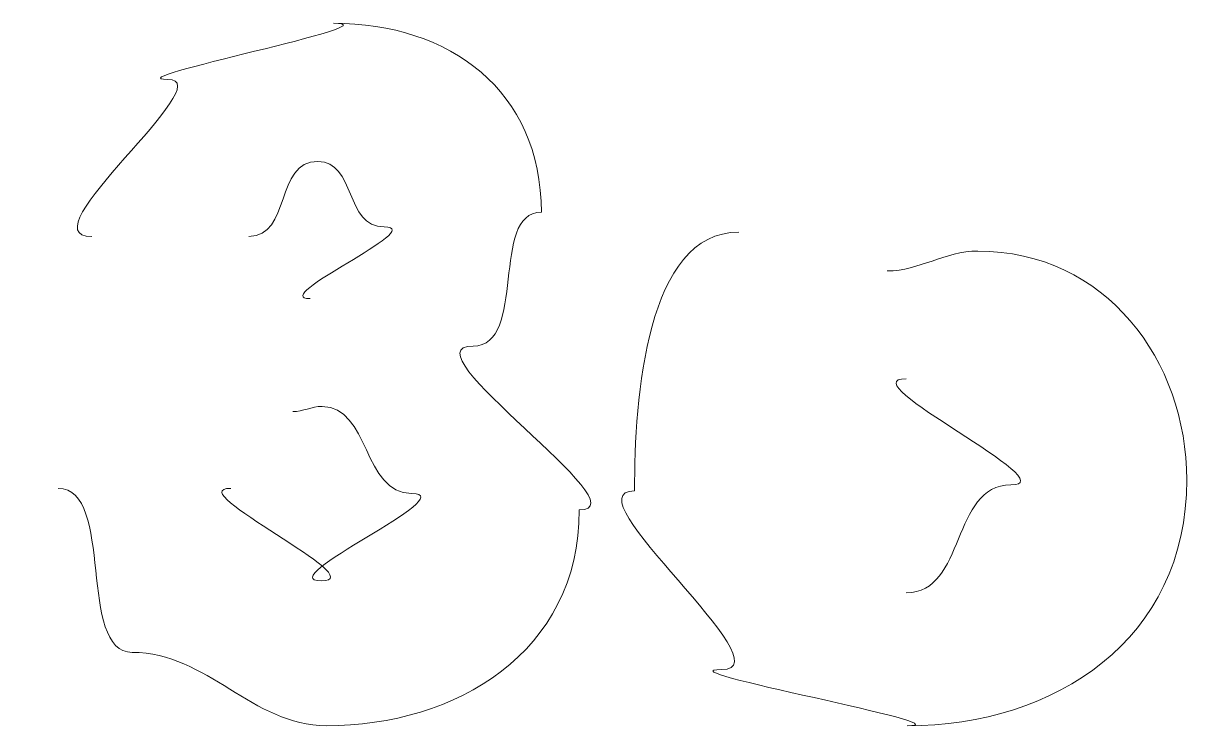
# Model space of a CAD drawing. Header units: metres. Extents: x -30.9 to 24.7, y -10.3 to 6.8.
# Drawn here: x 3.8005 to 4.0423, y -5.6305 to -5.4846 of the extents above; entities that cross this region are included whole.
import ezdxf

# ---------------------------------------------------------------- set-up
doc = ezdxf.new("R2010")
doc.units = ezdxf.units.M
doc.header["$MEASUREMENT"] = 0
doc.layers.add('PDF_Working_Num_Penna__7_Num_Penna__7', color=7, linetype='Continuous', lineweight=18)

msp = doc.modelspace()

# ---------------------------------------------------------------- linework, layer by layer
at = {"layer": 'PDF_Working_Num_Penna__7_Num_Penna__7', "color": 7, "linetype": 'Continuous', "lineweight": 18}
for points in [[(3.86493, -5.48457), (3.87873, -5.48457), (3.81896, -5.49622), (3.83051, -5.49622)], [(3.90815, -5.52383), (3.90815, -5.49856), (3.88914, -5.48457), (3.86493, -5.48457)], [(3.83051, -5.49622), (3.84207, -5.49622), (3.8005, -5.52886), (3.81474, -5.52886)], [(3.84737, -5.52886), (3.85616, -5.52886), (3.85274, -5.51326), (3.8617, -5.51326)], [(3.8617, -5.51326), (3.8696, -5.51326), (3.86726, -5.52688), (3.87552, -5.52688)], [(3.89398, -5.55163), (3.9053, -5.55163), (3.89738, -5.52383), (3.90815, -5.52383)], [(3.87552, -5.52688), (3.88485, -5.52688), (3.85113, -5.54176), (3.8601, -5.54176)], [(3.92751, -5.58174), (3.92751, -5.56221), (3.93001, -5.52796), (3.9492, -5.52796)], [(3.98004, -5.53602), (3.9867, -5.53602), (3.99187, -5.5319), (3.99887, -5.5319)], [(3.99887, -5.5319), (4.0254, -5.5319), (4.04226, -5.55467), (4.04226, -5.57942)], [(3.91603, -5.58569), (3.92984, -5.58569), (3.87916, -5.55163), (3.89398, -5.55163)], [(4.00568, -5.58049), (4.01788, -5.58049), (3.97161, -5.55843), (3.98399, -5.55843)], [(3.85651, -5.56525), (3.85855, -5.56525), (3.86045, -5.56417), (3.86261, -5.56417)], [(3.86261, -5.56417), (3.87246, -5.56417), (3.87105, -5.58228), (3.88125, -5.58228)], [(4.04226, -5.57942), (4.04226, -5.61258), (4.015, -5.63051), (3.98416, -5.63051)], [(3.80774, -5.5812), (3.81958, -5.5812), (3.81162, -5.61528), (3.82316, -5.61528)], [(3.86242, -5.60039), (3.87354, -5.60039), (3.83284, -5.5812), (3.8436, -5.5812)], [(3.94562, -5.61885), (3.95962, -5.61885), (3.91352, -5.58174), (3.92751, -5.58174)], [(3.98399, -5.6029), (3.99636, -5.6029), (3.9933, -5.58049), (4.00568, -5.58049)], [(3.88125, -5.58228), (3.8922, -5.58228), (3.85166, -5.60039), (3.86242, -5.60039)], [(3.8635, -5.63051), (3.89039, -5.63051), (3.91603, -5.61528), (3.91603, -5.58569)], [(3.82316, -5.61528), (3.83875, -5.61528), (3.84808, -5.63051), (3.8635, -5.63051)], [(3.98416, -5.63051), (3.99725, -5.63051), (3.93234, -5.61885), (3.94562, -5.61885)]]:
    msp.add_open_spline(points, degree=3, dxfattribs=at)

doc.saveas('drawing.dxf')
